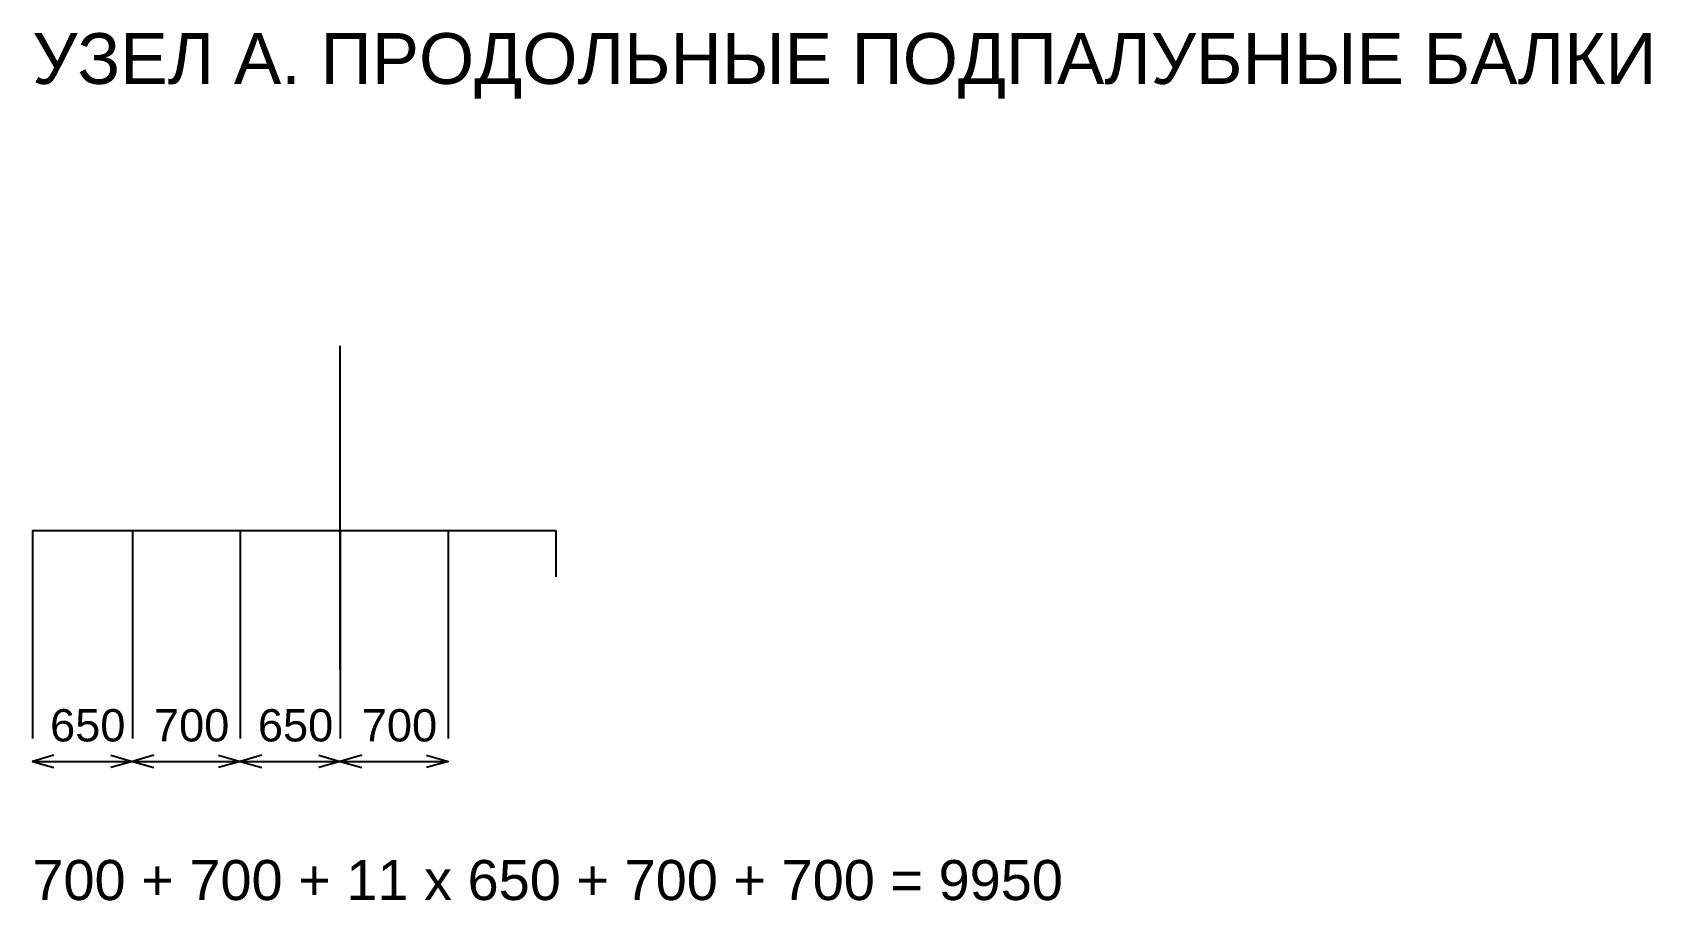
# Model space of a CAD drawing. Header units: millimetres. Extents: x -5500 to 138650, y -17240 to 192034.
# Drawn here: x 0 to 10512, y 73596 to 79235 of the extents above; entities that cross this region are included whole.
import ezdxf

# ---------------------------------------------------------------- set-up
doc = ezdxf.new("R2010")
doc.units = ezdxf.units.MM
for name, color, linetype in [('ARR_DETAIL_DIM', 2, 'Continuous'), ('ARR_DETAIL_HULL', 4, 'Continuous'), ('ARR_DETAIL_MEMBER', 4, 'Continuous'), ('ARR_DETAIL_TEXT', 7, 'Continuous')]:
    doc.layers.add(name, color=color, linetype=linetype)
doc.styles.add('RU', font='arial.ttf')

msp = doc.modelspace()

# ---------------------------------------------------------------- texts
at = {"layer": 'ARR_DETAIL_DIM', "style": 'RU'}
for s, p in [('650', (115, 74630)), ('700', (790, 74630)), ('650', (1465, 74630)), ('700', (2140, 74630))]:
    msp.add_text(s, height=210, dxfattribs=at).set_placement(p)
at = {"layer": 'ARR_DETAIL_TEXT', "style": 'RU'}
for s, height, p in [('УЗЕЛ А. ПРОДОЛЬНЫЕ ПОДПАЛУБНЫЕ БАЛКИ', 330, (0, 78900)), ('700 + 700 + 11 x 650 + 700 + 700 = 9950', 260, (0, 73600))]:
    msp.add_text(s, height=height, dxfattribs=at).set_placement(p)

# ---------------------------------------------------------------- linework, layer by layer
at = {"layer": 'ARR_DETAIL_DIM'}
for p, q in [((0, 76000), (0, 74650)), ((650, 76000), (650, 74650)), ((650, 76000), (650, 74650)), ((1350, 76000), (1350, 74650)), ((1350, 76000), (1350, 74650)), ((2000, 76000), (2000, 74650)), ((2000, 76000), (2000, 74650)), ((2700, 76000), (2700, 74650)), ((0, 74500), (650, 74500)), ((650, 74500), (1350, 74500)), ((1350, 74500), (2000, 74500)), ((2000, 74500), (2700, 74500))]:
    msp.add_line(p, q, dxfattribs=at)
for points in [[(140, 74540), (0, 74500), (140, 74460)], [(510, 74540), (650, 74500), (510, 74460)], [(790, 74540), (650, 74500), (790, 74460)], [(1210, 74540), (1350, 74500), (1210, 74460)], [(1490, 74540), (1350, 74500), (1490, 74460)], [(1860, 74540), (2000, 74500), (1860, 74460)], [(2140, 74540), (2000, 74500), (2140, 74460)], [(2560, 74540), (2700, 74500), (2560, 74460)]]:
    msp.add_lwpolyline(points, dxfattribs=at)
at = {"layer": 'ARR_DETAIL_HULL'}
for p, q in [((2000, 75100), (2000, 77200)), ((0, 76000), (3400, 76000))]:
    msp.add_line(p, q, dxfattribs=at)
at = {"layer": 'ARR_DETAIL_MEMBER'}
for p, q in [((650, 76000), (650, 75700)), ((1350, 76000), (1350, 75700)), ((2700, 76000), (2700, 75700)), ((3400, 76000), (3400, 75700))]:
    msp.add_line(p, q, dxfattribs=at)

msp.set_redraw_order([(e.dxf.handle, doc.entitydb.next_handle()) for e in msp.query("TEXT MTEXT ATTDEF DIMENSION ARC_DIMENSION")])  # texts and dimensions are drawn at this point

doc.saveas('drawing.dxf')
